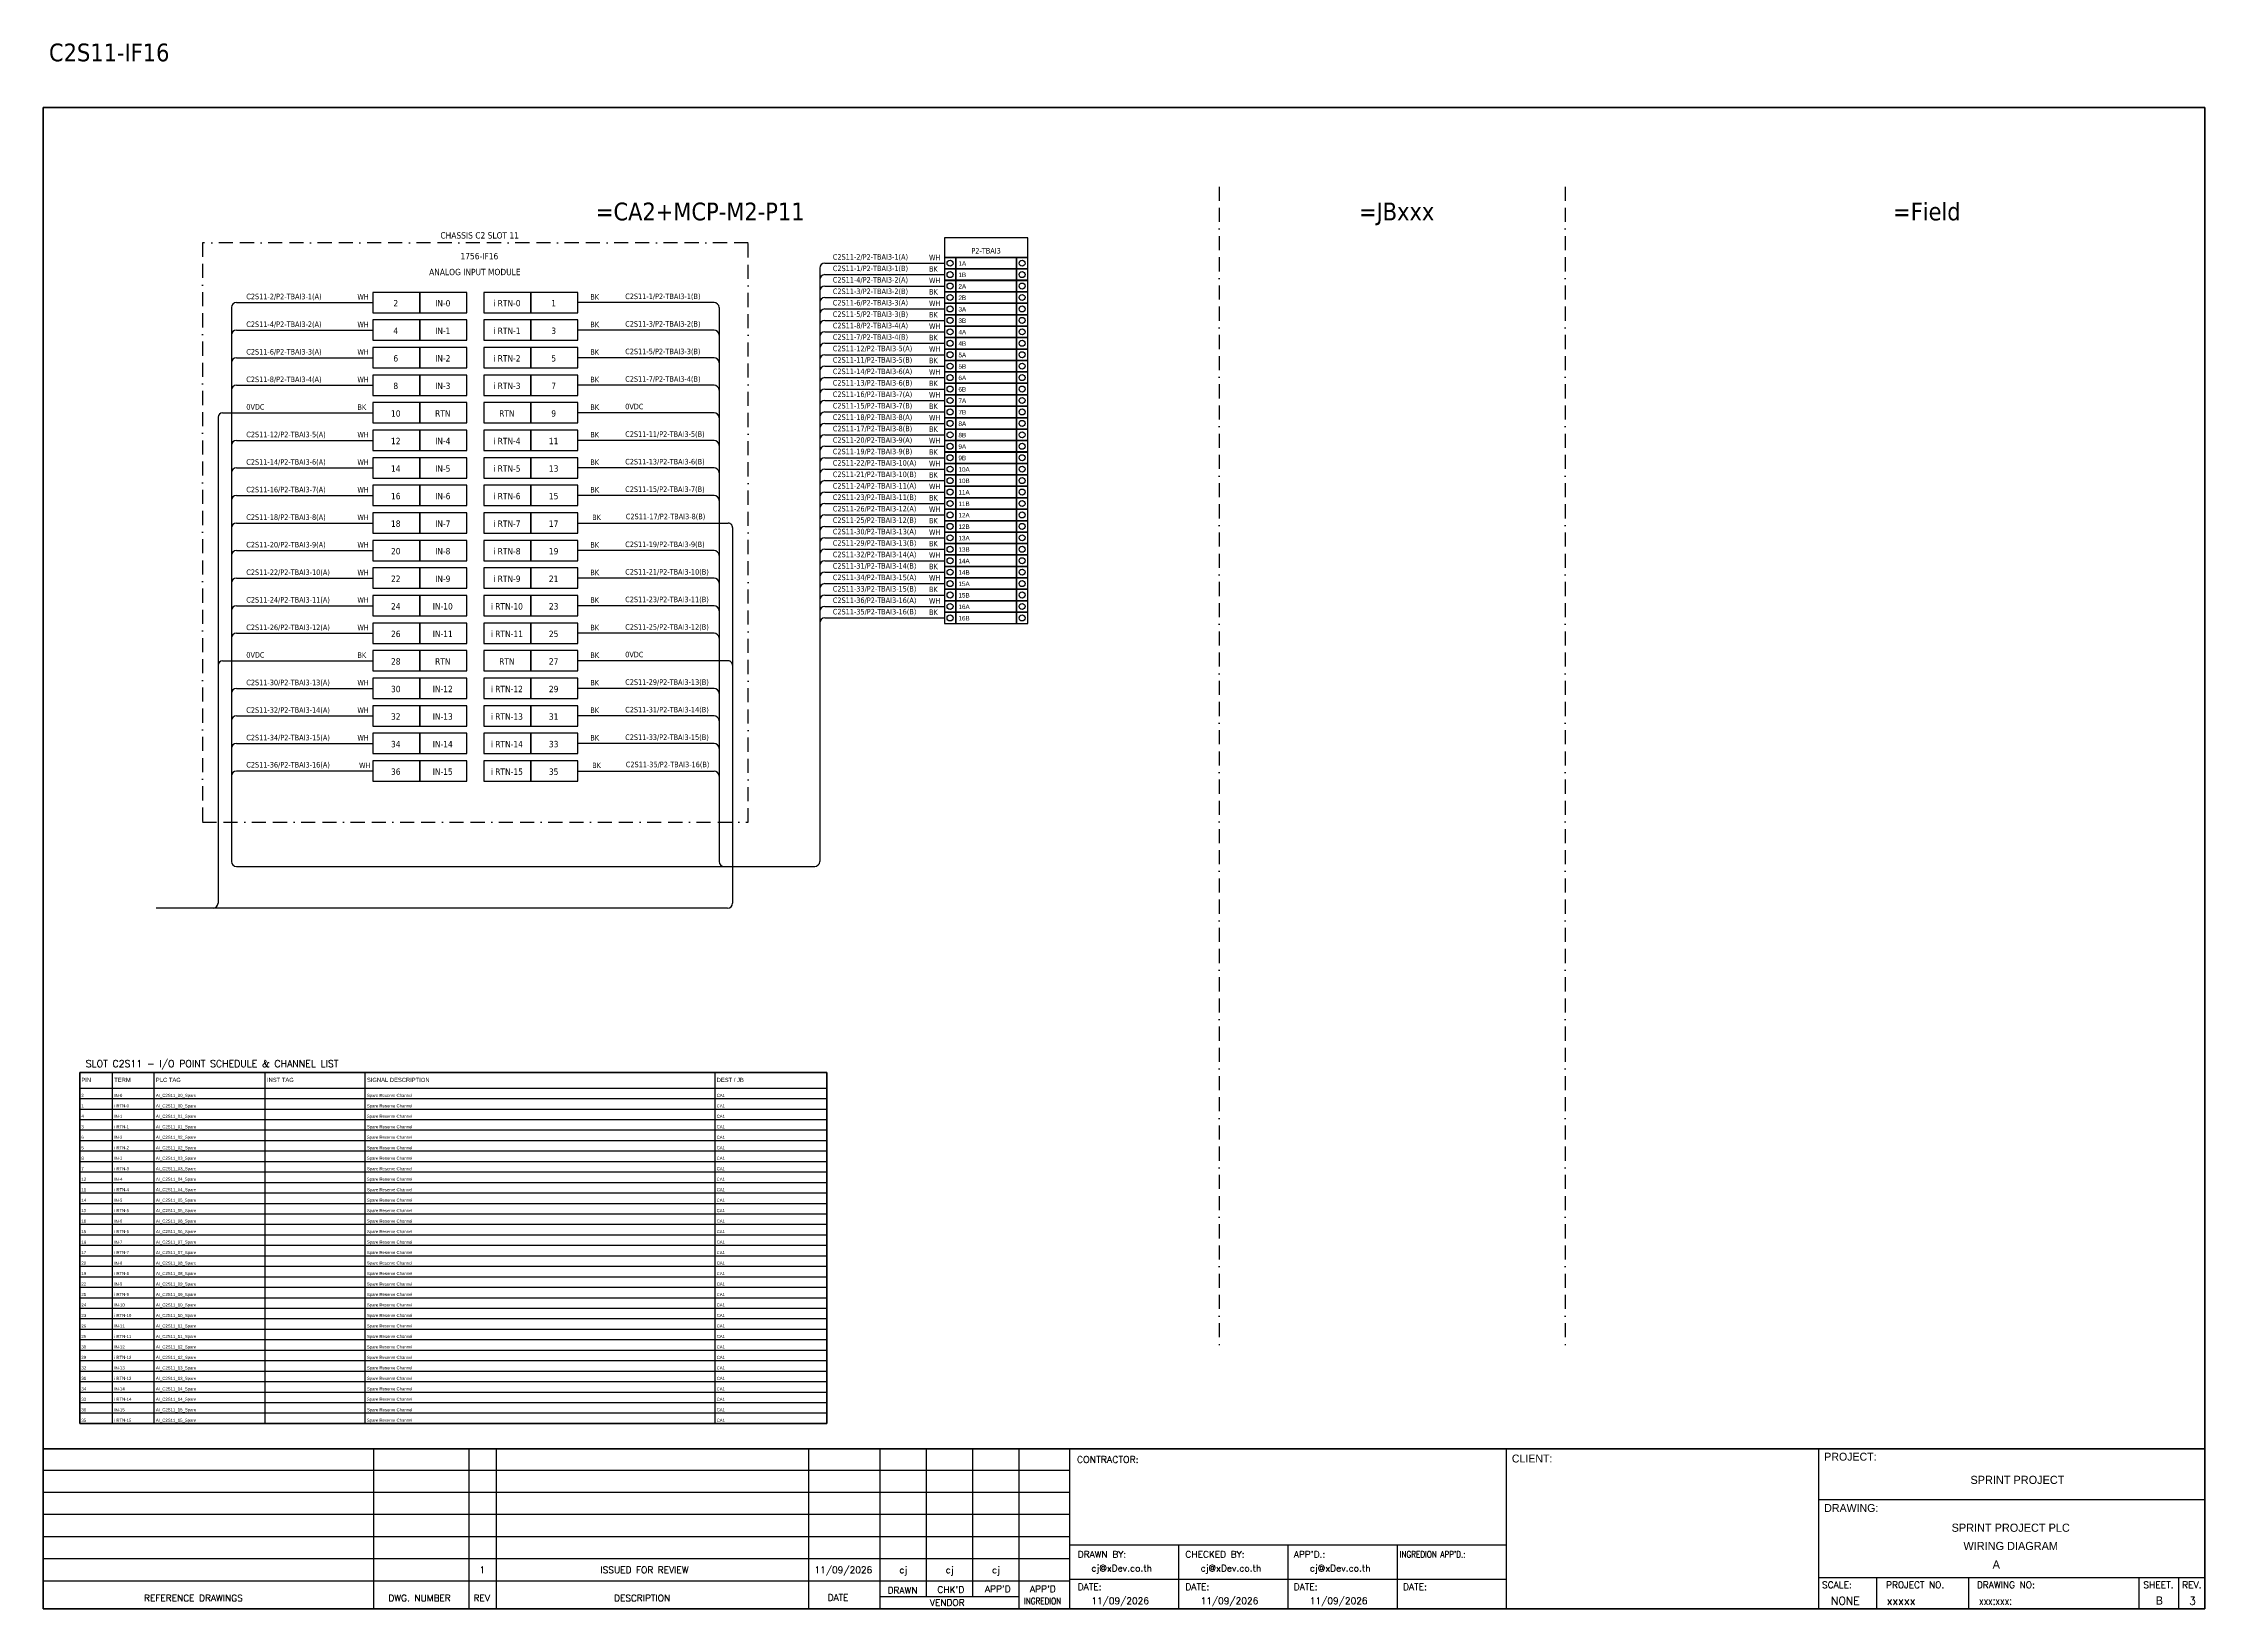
# Model space of a CAD drawing. Header units: millimetres. Extents: x 0 to 54213, y 0 to 2820.
# Drawn here: x 46126 to 50020, y 0 to 2820 of the extents above; entities that cross this region are included whole.
import ezdxf
from ezdxf.enums import TextEntityAlignment as Align

# ---------------------------------------------------------------- set-up
doc = ezdxf.new("R2010")
doc.units = ezdxf.units.MM
doc.linetypes.add('BORDERX2', pattern=[88.9, 25.4, -12.7, 25.4, -12.7, 0, -12.7])
for name, color, linetype in [('GT_1', 9, 'Continuous'), ('HELPPOINT', 7, 'Continuous'), ('MEMBER', 7, 'Continuous'), ('x01001-FrameArea', 2, 'BORDERX2')]:
    doc.layers.add(name, color=color, linetype=linetype)
doc.layers.add('IE-EQUIP', color=253, linetype='Continuous', lineweight=25)
doc.layers.add('IE-WIRE', color=7, linetype='Continuous', lineweight=25)
doc.styles.add('HTX11', font='O8111901')
doc.styles.add('ROMANS', font='romans.shx', dxfattribs={"width": 0.85, "height": 25})
doc.styles.get("Standard").update_dxf_attribs({"font": 'arial.ttf'})
doc.styles.add('Tahoma', font='')
doc.styles.get('Tahoma').set_extended_font_data('Tahoma')

# ---------------------------------------------------------------- blocks, each defined once
blk = doc.blocks.new('xTermSingleLayer10')
at = {"color": 7, "ltscale": 25.4}
for points in [[(0, -537), (537, -537), (537, 0), (0, 0)], [(537, -537), (3378, -537), (3378, 0), (537, 0)], [(3378, -537), (3915, -537), (3915, 0), (3378, 0)]]:
    blk.add_lwpolyline(points, close=True, dxfattribs=at)
for centre in [(268, -268), (3647, -268)]:
    blk.add_circle(centre, 141, dxfattribs=at)
blk.add_attdef('TERMINAL_B', (661, -387), '', height=212)

msp = doc.modelspace()

# ---------------------------------------------------------------- linework, layer by layer
at = {"ltscale": 25.4}
for p, q in [((47534, 2403.1), (47749.4, 2403.1)), ((47334.5, 2352.7), (47089.2, 2352.7)), ((47534, 2361.9), (47749.4, 2361.9)), ((47334.5, 2303.1), (47089.2, 2303.1)), ((47534, 2320.6), (47749.4, 2320.6)), ((47534, 2279.4), (47749.4, 2279.4)), ((47334.5, 2253.5), (47089.2, 2253.5)), ((47534, 2238.2), (47749.4, 2238.2)), ((47334.5, 2203.8), (47089.2, 2203.8)), ((47534, 2197), (47749.4, 2197)), ((46449.2, 2154.2), (46719.7, 2154.2)), ((47334.5, 2154.2), (47089.2, 2154.2)), ((47534, 2155.7), (47749.4, 2155.7)), ((47334.5, 2104.6), (47089.2, 2104.6)), ((47534, 2114.5), (47749.4, 2114.5)), ((47534, 2073.3), (47749.4, 2073.3)), ((47334.5, 2055), (47089.2, 2055)), ((47534, 2032.1), (47749.4, 2032.1)), ((47334.5, 2005.3), (47089.2, 2005.3)), ((47534, 1990.8), (47749.4, 1990.8)), ((47089.2, 1955.7), (47359.7, 1955.7)), ((47534, 1949.6), (47749.4, 1949.6)), ((47534, 1908.4), (47749.4, 1908.4)), ((47334.5, 1906.1), (47089.2, 1906.1)), ((47334.5, 1856.4), (47089.2, 1856.4)), ((47534, 1867.2), (47749.4, 1867.2)), ((47334.5, 1806.8), (47089.2, 1806.8)), ((47534, 1825.9), (47749.4, 1825.9)), ((47334.5, 1757.2), (47089.2, 1757.2)), ((47534, 1784.7), (47749.4, 1784.7)), ((46449.2, 1707.5), (46719.7, 1707.5)), ((47359.7, 1707.5), (47089.2, 1707.5)), ((47334.5, 1657.9), (47089.2, 1657.9)), ((47334.5, 1608.3), (47089.2, 1608.3)), ((47334.5, 1558.6), (47089.2, 1558.6)), ((47089.2, 1509), (47334.5, 1509))]:
    msp.add_line(p, q, dxfattribs=at)
at = {"color": 7}
for p, q in [((46192, 937.9), (47537.8, 937.9)), ((46251.3, 333.8), (46251.3, 965.9)), ((46326.3, 333.8), (46326.3, 965.9)), ((46526.3, 333.8), (46526.3, 965.9)), ((46706.3, 333.8), (46706.3, 965.9)), ((47336.3, 333.8), (47336.3, 965.9))]:
    msp.add_line(p, q, dxfattribs=at)
at = {"color": 8}
for p, q in [((46192, 919), (47537.8, 919)), ((46192, 900.1), (47537.8, 900.1)), ((46192, 881.3), (47537.8, 881.3)), ((46192, 862.4), (47537.8, 862.4)), ((46192, 843.5), (47537.8, 843.5)), ((46192, 824.6), (47537.8, 824.6)), ((46192, 805.8), (47537.8, 805.8)), ((46192, 786.9), (47537.8, 786.9)), ((46192, 768), (47537.8, 768)), ((46192, 749.1), (47537.8, 749.1)), ((46192, 730.2), (47537.8, 730.2)), ((46192, 711.4), (47537.8, 711.4)), ((46192, 692.5), (47537.8, 692.5)), ((46192, 673.6), (47537.8, 673.6)), ((46192, 654.7), (47537.8, 654.7)), ((46192, 635.9), (47537.8, 635.9)), ((46192, 617), (47537.8, 617)), ((46192, 598.1), (47537.8, 598.1)), ((46192, 579.2), (47537.8, 579.2)), ((46192, 560.3), (47537.8, 560.3)), ((46192, 541.5), (47537.8, 541.5)), ((46192, 522.6), (47537.8, 522.6)), ((46192, 503.7), (47537.8, 503.7)), ((46192, 484.8), (47537.8, 484.8)), ((46192, 465.9), (47537.8, 465.9)), ((46192, 447.1), (47537.8, 447.1)), ((46192, 428.2), (47537.8, 428.2)), ((46192, 409.3), (47537.8, 409.3)), ((46192, 390.4), (47537.8, 390.4)), ((46192, 371.6), (47537.8, 371.6)), ((46192, 352.7), (47537.8, 352.7))]:
    msp.add_line(p, q, dxfattribs=at)
at = {"color": 4}
for p, q in [((49428.6, 56.1), (49428.6, 0)), ((49593.9, 56.1), (49593.9, 0))]:
    msp.add_line(p, q, dxfattribs=at)
at = {"color": 4, "ltscale": 0.5}
for p, q in [((49901, 56.1), (49901, 0)), ((49901, 56.1), (49901, 0)), ((49972.2, 56.1), (49972.2, 0)), ((49972.2, 56.1), (49972.2, 0))]:
    msp.add_line(p, q, dxfattribs=at)
at = {"color": 4, "ltscale": 25.4}
msp.add_lwpolyline([(47749.4, 2434), (47899.7, 2434), (47899.7, 2469.2), (47749.4, 2469.2)], close=True, dxfattribs=at)
msp.add_lwpolyline([(46192, 965.9), (47537.8, 965.9), (47537.8, 333.8), (46192, 333.8)], close=True)
at = {"color": 7}
msp.add_lwpolyline([(46192, 333.8), (47537.8, 333.8), (47537.8, 965.9), (46192, 965.9), (46192, 333.8)], dxfattribs=at)
at = {"ltscale": 25.4}
for centre, radius, start, end in [((47534, 2393.9), 9.14, 90, 180), ((47334.5, 2343.6), 9.17, 0, 90), ((47534, 2352.7), 9.14, 90, 180), ((47334.5, 2293.9), 9.17, 0, 90), ((47534, 2311.5), 9.14, 90, 180), ((47534, 2270.3), 9.14, 90, 180), ((47334.5, 2244.3), 9.17, 0, 90), ((47534, 2229), 9.14, 90, 180), ((47334.5, 2194.7), 9.17, 0, 90), ((47534, 2187.8), 9.14, 90, 180), ((47334.5, 2145), 9.17, 0, 90), ((47534, 2146.6), 9.14, 90, 180), ((47334.5, 2095.4), 9.17, 0, 90), ((47534, 2105.4), 9.14, 90, 180), ((47534, 2064.2), 9.14, 90, 180), ((47334.5, 2045.8), 9.17, 0, 90), ((47534, 2022.9), 9.14, 90, 180), ((47334.5, 1996.1), 9.17, 0, 90), ((47534, 1981.7), 9.14, 90, 180), ((47534, 1940.5), 9.14, 90, 180), ((47534, 1899.3), 9.14, 90, 180), ((47334.5, 1896.9), 9.17, 0, 90), ((47334.5, 1847.2), 9.17, 0, 90), ((47534, 1858), 9.14, 90, 180), ((47334.5, 1797.6), 9.17, 0, 90), ((47534, 1816.8), 9.14, 90, 180), ((47334.5, 1748), 9.17, 0, 90), ((47534, 1775.6), 9.14, 90, 180), ((47334.5, 1648.7), 9.17, 0, 90), ((47334.5, 1599.1), 9.17, 0, 90), ((47334.5, 1549.4), 9.17, 0, 90), ((47334.5, 1499.8), 9.17, 0, 90)]:
    msp.add_arc(centre, radius, start, end, dxfattribs=at)
at = {"layer": 'GT_1', "color": 4}
for p, q in [((46721.7, 0), (46721.7, 288.2)), ((46893.6, 0), (46893.6, 288.2)), ((46942.8, 0), (46942.8, 288.2)), ((47505.4, 0), (47505.4, 288.2)), ((47633.7, 0), (47633.7, 288.2)), ((47717.3, 21.8), (47717.3, 288.2)), ((47800.8, 21.8), (47800.8, 288.2)), ((47884.1, 0), (47884.1, 288.2)), ((47975.1, 0), (47975.1, 288.2)), ((48762.1, 0), (48762.1, 288.2)), ((49324.4, 0), (49324.4, 288.2)), ((49324.4, 0), (49324.4, 288.2)), ((49324.4, 0), (49324.4, 288.2)), ((47975.1, 249.3), (46126.3, 249.3)), ((47975.1, 209.5), (46126.3, 209.5)), ((47975.1, 169.6), (46126.3, 169.6)), ((47975.1, 129.7), (46126.3, 129.7)), ((47975.1, 89.7), (46126.3, 89.7)), ((48762.1, 114.3), (47975.1, 114.3)), ((48171.9, 0), (48171.9, 114.3)), ((48368.6, 0), (48368.6, 114.3)), ((48565.4, 0), (48565.4, 114.3)), ((47975, 49.8), (46126.3, 49.8)), ((48762.1, 52.9), (47975.1, 52.9)), ((49324.4, 56.1), (50019.6, 56.1)), ((47884.1, 21.8), (47633.7, 21.8))]:
    msp.add_line(p, q, dxfattribs=at)
at = {"layer": 'HELPPOINT', "color": 4, "lineweight": 35}
for p, q in [((46126.3, 0), (46126.3, 2704.2)), ((46126.3, 2704.2), (50019.6, 2704.2)), ((46126.3, 0), (46126.3, 2704.2)), ((46126.3, 2704.2), (50019.6, 2704.2)), ((50019.6, 2704.2), (50019.6, 0)), ((50019.6, 2704.2), (50019.6, 0)), ((50019.6, 0), (46126.3, 0)), ((50019.6, 0), (46126.3, 0))]:
    msp.add_line(p, q, dxfattribs=at)
at = {"layer": 'HELPPOINT', "color": 4}
for p, q in [((49324.4, 196.6), (50019.6, 196.6)), ((49324.4, 196.6), (50019.6, 196.6)), ((49324.4, 56.1), (50019.6, 56.1))]:
    msp.add_line(p, q, dxfattribs=at)
at = {"layer": 'IE-EQUIP', "linetype": 'Continuous', "ltscale": 25.4}
for points in [[(46719.7, 2334.4), (46804.4, 2334.4), (46804.4, 2371.1), (46719.7, 2371.1)], [(46804.4, 2334.4), (46889, 2334.4), (46889, 2371.1), (46804.4, 2371.1)], [(46919.9, 2334.4), (47004.5, 2334.4), (47004.5, 2371.1), (46919.9, 2371.1)], [(47004.5, 2334.4), (47089.2, 2334.4), (47089.2, 2371.1), (47004.5, 2371.1)], [(46719.7, 2284.8), (46804.4, 2284.8), (46804.4, 2321.5), (46719.7, 2321.5)], [(46804.4, 2284.8), (46889, 2284.8), (46889, 2321.5), (46804.4, 2321.5)], [(46919.9, 2284.8), (47004.5, 2284.8), (47004.5, 2321.5), (46919.9, 2321.5)], [(47004.5, 2284.8), (47089.2, 2284.8), (47089.2, 2321.5), (47004.5, 2321.5)], [(46719.7, 2235.1), (46804.4, 2235.1), (46804.4, 2271.8), (46719.7, 2271.8)], [(46804.4, 2235.1), (46889, 2235.1), (46889, 2271.8), (46804.4, 2271.8)], [(46919.9, 2235.1), (47004.5, 2235.1), (47004.5, 2271.8), (46919.9, 2271.8)], [(47004.5, 2235.1), (47089.2, 2235.1), (47089.2, 2271.8), (47004.5, 2271.8)], [(46719.7, 2185.5), (46804.4, 2185.5), (46804.4, 2222.2), (46719.7, 2222.2)], [(46804.4, 2185.5), (46889, 2185.5), (46889, 2222.2), (46804.4, 2222.2)], [(46919.9, 2185.5), (47004.5, 2185.5), (47004.5, 2222.2), (46919.9, 2222.2)], [(47004.5, 2185.5), (47089.2, 2185.5), (47089.2, 2222.2), (47004.5, 2222.2)], [(46719.7, 2135.9), (46804.4, 2135.9), (46804.4, 2172.6), (46719.7, 2172.6)], [(46804.4, 2135.9), (46889, 2135.9), (46889, 2172.6), (46804.4, 2172.6)], [(46919.9, 2135.9), (47004.5, 2135.9), (47004.5, 2172.6), (46919.9, 2172.6)], [(47004.5, 2135.9), (47089.2, 2135.9), (47089.2, 2172.6), (47004.5, 2172.6)], [(46719.7, 2086.2), (46804.4, 2086.2), (46804.4, 2122.9), (46719.7, 2122.9)], [(46804.4, 2086.2), (46889, 2086.2), (46889, 2122.9), (46804.4, 2122.9)], [(46919.9, 2086.2), (47004.5, 2086.2), (47004.5, 2122.9), (46919.9, 2122.9)], [(47004.5, 2086.2), (47089.2, 2086.2), (47089.2, 2122.9), (47004.5, 2122.9)], [(46719.7, 2036.6), (46804.4, 2036.6), (46804.4, 2073.3), (46719.7, 2073.3)], [(46804.4, 2036.6), (46889, 2036.6), (46889, 2073.3), (46804.4, 2073.3)], [(46919.9, 2036.6), (47004.5, 2036.6), (47004.5, 2073.3), (46919.9, 2073.3)], [(47004.5, 2036.6), (47089.2, 2036.6), (47089.2, 2073.3), (47004.5, 2073.3)], [(46719.7, 1987), (46804.4, 1987), (46804.4, 2023.7), (46719.7, 2023.7)], [(46804.4, 1987), (46889, 1987), (46889, 2023.7), (46804.4, 2023.7)], [(46919.9, 1987), (47004.5, 1987), (47004.5, 2023.7), (46919.9, 2023.7)], [(47004.5, 1987), (47089.2, 1987), (47089.2, 2023.7), (47004.5, 2023.7)], [(46719.7, 1937.3), (46804.4, 1937.3), (46804.4, 1974), (46719.7, 1974)], [(46804.4, 1937.3), (46889, 1937.3), (46889, 1974), (46804.4, 1974)], [(46919.9, 1937.3), (47004.5, 1937.3), (47004.5, 1974), (46919.9, 1974)], [(47004.5, 1937.3), (47089.2, 1937.3), (47089.2, 1974), (47004.5, 1974)], [(46719.7, 1887.7), (46804.4, 1887.7), (46804.4, 1924.4), (46719.7, 1924.4)], [(46804.4, 1887.7), (46889, 1887.7), (46889, 1924.4), (46804.4, 1924.4)], [(46919.9, 1887.7), (47004.5, 1887.7), (47004.5, 1924.4), (46919.9, 1924.4)], [(47004.5, 1887.7), (47089.2, 1887.7), (47089.2, 1924.4), (47004.5, 1924.4)], [(46719.7, 1838.1), (46804.4, 1838.1), (46804.4, 1874.8), (46719.7, 1874.8)], [(46804.4, 1838.1), (46889, 1838.1), (46889, 1874.8), (46804.4, 1874.8)], [(46919.9, 1838.1), (47004.5, 1838.1), (47004.5, 1874.8), (46919.9, 1874.8)], [(47004.5, 1838.1), (47089.2, 1838.1), (47089.2, 1874.8), (47004.5, 1874.8)], [(46719.7, 1788.4), (46804.4, 1788.4), (46804.4, 1825.1), (46719.7, 1825.1)], [(46804.4, 1788.4), (46889, 1788.4), (46889, 1825.1), (46804.4, 1825.1)], [(46919.9, 1788.4), (47004.5, 1788.4), (47004.5, 1825.1), (46919.9, 1825.1)], [(47004.5, 1788.4), (47089.2, 1788.4), (47089.2, 1825.1), (47004.5, 1825.1)], [(46719.7, 1738.8), (46804.4, 1738.8), (46804.4, 1775.5), (46719.7, 1775.5)], [(46804.4, 1738.8), (46889, 1738.8), (46889, 1775.5), (46804.4, 1775.5)], [(46919.9, 1738.8), (47004.5, 1738.8), (47004.5, 1775.5), (46919.9, 1775.5)], [(47004.5, 1738.8), (47089.2, 1738.8), (47089.2, 1775.5), (47004.5, 1775.5)], [(46719.7, 1689.2), (46804.4, 1689.2), (46804.4, 1725.9), (46719.7, 1725.9)], [(46804.4, 1689.2), (46889, 1689.2), (46889, 1725.9), (46804.4, 1725.9)], [(46919.9, 1689.2), (47004.5, 1689.2), (47004.5, 1725.9), (46919.9, 1725.9)], [(47004.5, 1689.2), (47089.2, 1689.2), (47089.2, 1725.9), (47004.5, 1725.9)], [(46719.7, 1639.5), (46804.4, 1639.5), (46804.4, 1676.2), (46719.7, 1676.2)], [(46804.4, 1639.5), (46889, 1639.5), (46889, 1676.2), (46804.4, 1676.2)], [(46919.9, 1639.5), (47004.5, 1639.5), (47004.5, 1676.2), (46919.9, 1676.2)], [(47004.5, 1639.5), (47089.2, 1639.5), (47089.2, 1676.2), (47004.5, 1676.2)], [(46719.7, 1589.9), (46804.4, 1589.9), (46804.4, 1626.6), (46719.7, 1626.6)], [(46804.4, 1589.9), (46889, 1589.9), (46889, 1626.6), (46804.4, 1626.6)], [(46919.9, 1589.9), (47004.5, 1589.9), (47004.5, 1626.6), (46919.9, 1626.6)], [(47004.5, 1589.9), (47089.2, 1589.9), (47089.2, 1626.6), (47004.5, 1626.6)], [(46719.7, 1540.3), (46804.4, 1540.3), (46804.4, 1577), (46719.7, 1577)], [(46804.4, 1540.3), (46889, 1540.3), (46889, 1577), (46804.4, 1577)], [(46919.9, 1540.3), (47004.5, 1540.3), (47004.5, 1577), (46919.9, 1577)], [(47004.5, 1540.3), (47089.2, 1540.3), (47089.2, 1577), (47004.5, 1577)], [(46719.7, 1490.6), (46804.4, 1490.6), (46804.4, 1527.3), (46719.7, 1527.3)], [(46804.4, 1490.6), (46889, 1490.6), (46889, 1527.3), (46804.4, 1527.3)], [(46919.9, 1490.6), (47004.5, 1490.6), (47004.5, 1527.3), (46919.9, 1527.3)], [(47004.5, 1490.6), (47089.2, 1490.6), (47089.2, 1527.3), (47004.5, 1527.3)]]:
    msp.add_lwpolyline(points, close=True, dxfattribs=at)
at = {"layer": 'IE-WIRE', "color": 4, "ltscale": 25.4}
for p, q in [((47524.9, 2414.6), (47524.9, 1346.2)), ((47534, 2423.7), (47749.4, 2423.7)), ((47534, 2382.5), (47749.4, 2382.5)), ((46465.3, 2343.6), (46465.3, 1346.2)), ((46474.5, 2352.7), (46719.7, 2352.7)), ((47343.6, 2343.6), (47343.6, 1346.2)), ((47534, 2341.2), (47749.4, 2341.2)), ((46474.5, 2303.1), (46719.7, 2303.1)), ((47534, 2300), (47749.4, 2300)), ((47534, 2258.8), (47749.4, 2258.8)), ((46474.5, 2253.5), (46719.7, 2253.5)), ((46474.5, 2203.8), (46719.7, 2203.8)), ((47534, 2217.6), (47749.4, 2217.6)), ((47534, 2176.3), (47749.4, 2176.3)), ((46474.5, 2104.6), (46719.7, 2104.6)), ((47534, 2135.1), (47749.4, 2135.1)), ((47534, 2093.9), (47749.4, 2093.9)), ((46474.5, 2055), (46719.7, 2055)), ((47534, 2052.7), (47749.4, 2052.7)), ((46474.5, 2005.3), (46719.7, 2005.3)), ((47534, 2011.5), (47749.4, 2011.5)), ((46474.5, 1955.7), (46719.7, 1955.7)), ((47534, 1970.2), (47749.4, 1970.2)), ((47534, 1929), (47749.4, 1929)), ((46474.5, 1906.1), (46719.7, 1906.1)), ((47534, 1887.8), (47749.4, 1887.8)), ((46474.5, 1856.4), (46719.7, 1856.4)), ((47534, 1846.6), (47749.4, 1846.6)), ((46474.5, 1806.8), (46719.7, 1806.8)), ((47534, 1805.3), (47749.4, 1805.3)), ((46474.5, 1757.2), (46719.7, 1757.2)), ((46474.5, 1657.9), (46719.7, 1657.9)), ((46474.5, 1608.3), (46719.7, 1608.3)), ((46474.5, 1558.6), (46719.7, 1558.6)), ((46719.7, 1509), (46474.5, 1509))]:
    msp.add_line(p, q, dxfattribs=at)
at = {"layer": 'IE-WIRE', "color": 7, "ltscale": 25.4}
for p, q in [((46441.2, 2146.2), (46441.2, 1270.9)), ((47367.7, 1947.7), (47367.7, 1270.9)), ((47358.8, 1262), (46329.7, 1262))]:
    msp.add_line(p, q, dxfattribs=at)
at = {"layer": 'IE-WIRE', "color": 4}
msp.add_line((46474.4, 1337), (47515.8, 1337), dxfattribs=at)
at = {"layer": 'IE-WIRE', "color": 4, "ltscale": 25.4}
for centre, radius in [((47534, 2414.6), 9.14), ((47534, 2373.3), 9.14), ((46474.5, 2343.6), 9.17), ((47534, 2332.1), 9.14), ((46474.5, 2293.9), 9.17), ((47534, 2290.9), 9.14), ((47534, 2249.7), 9.14), ((46474.5, 2244.3), 9.17), ((46474.5, 2194.7), 9.17), ((47534, 2208.4), 9.14), ((47534, 2167.2), 9.14), ((46474.5, 2095.4), 9.17), ((47534, 2126), 9.14), ((47534, 2084.8), 9.14), ((46474.5, 2045.8), 9.17), ((47534, 2043.5), 9.14), ((46474.5, 1996.1), 9.17), ((47534, 2002.3), 9.14), ((46474.5, 1946.5), 9.17), ((47534, 1961.1), 9.14), ((47534, 1919.9), 9.14), ((46474.5, 1896.9), 9.17), ((47534, 1878.6), 9.14), ((46474.5, 1847.2), 9.17), ((47534, 1837.4), 9.14), ((46474.5, 1797.6), 9.17), ((47534, 1796.2), 9.14), ((46474.5, 1748), 9.17), ((46474.5, 1648.7), 9.17), ((46474.5, 1599.1), 9.17), ((46474.5, 1549.4), 9.17), ((46474.5, 1499.8), 9.17)]:
    msp.add_arc(centre, radius, 90, 180, dxfattribs=at)
at = {"layer": 'IE-WIRE', "ltscale": 25.4}
for centre in [(46449.2, 2146.2), (46449.2, 1699.5)]:
    msp.add_arc(centre, 8, 90, 180, dxfattribs=at)
at = {"layer": 'IE-WIRE', "color": 4}
for centre, start, end in [((46474.4, 1346.2), 180, 270), ((47352.8, 1346.2), 180, 270), ((47515.8, 1346.2), 270, 0)]:
    msp.add_arc(centre, 9.14, start, end, dxfattribs=at)
at = {"layer": 'IE-WIRE', "color": 7, "ltscale": 25.4}
for centre in [(46432.2, 1270.9), (47358.8, 1270.9), (47358.8, 1270.9)]:
    msp.add_arc(centre, 8.96, 270, 0, dxfattribs=at)
at = {"layer": 'MEMBER', "color": 4, "lineweight": 35}
msp.add_line((46126.3, 288.2), (50019.6, 288.2), dxfattribs=at)
msp.add_line((46126.3, 288.2), (50019.6, 288.2), dxfattribs=at)
at = {"layer": 'MEMBER', "color": 4}
for p, q in [((49324.4, 196.6), (50019.6, 196.6)), ((49324.4, 196.6), (50019.6, 196.6)), ((49324.4, 56.1), (50019.6, 56.1)), ((49324.4, 56.1), (50019.6, 56.1))]:
    msp.add_line(p, q, dxfattribs=at)
at = {"layer": 'x01001-FrameArea'}
for p, q in [((48244.5, 2561.5), (48244.5, 475)), ((48867.6, 2561.5), (48867.6, 475))]:
    msp.add_line(p, q, dxfattribs=at)
msp.add_lwpolyline([(46413, 1416.6), (47396, 1416.6), (47396, 2460.5), (46413, 2460.5)], close=True, dxfattribs=at)
at = {"layer": 'x01001-FrameArea', "ltscale": 25.4}
for centre in [(47359.7, 1947.7), (47359.7, 1699.5)]:
    msp.add_arc(centre, 8, 360, 90, dxfattribs=at)

# ---------------------------------------------------------------- block references
at = {"xscale": 0.0384, "yscale": 0.0384, "zscale": 0.0384}
for p, values in [((47749.4, 2434), {'TERMINAL_B': '1A'}), ((47749.4, 2413.4), {'TERMINAL_B': '1B'}), ((47749.4, 2392.8), {'TERMINAL_B': '2A'}), ((47749.4, 2372.2), {'TERMINAL_B': '2B'}), ((47749.4, 2351.5), {'TERMINAL_B': '3A'}), ((47749.4, 2330.9), {'TERMINAL_B': '3B'}), ((47749.4, 2310.3), {'TERMINAL_B': '4A'}), ((47749.4, 2289.7), {'TERMINAL_B': '4B'}), ((47749.4, 2269.1), {'TERMINAL_B': '5A'}), ((47749.4, 2248.5), {'TERMINAL_B': '5B'}), ((47749.4, 2227.9), {'TERMINAL_B': '6A'}), ((47749.4, 2207.3), {'TERMINAL_B': '6B'}), ((47749.4, 2186.7), {'TERMINAL_B': '7A'}), ((47749.4, 2166), {'TERMINAL_B': '7B'}), ((47749.4, 2145.4), {'TERMINAL_B': '8A'}), ((47749.4, 2124.8), {'TERMINAL_B': '8B'}), ((47749.4, 2104.2), {'TERMINAL_B': '9A'}), ((47749.4, 2083.6), {'TERMINAL_B': '9B'}), ((47749.4, 2063), {'TERMINAL_B': '10A'}), ((47749.4, 2042.4), {'TERMINAL_B': '10B'}), ((47749.4, 2021.8), {'TERMINAL_B': '11A'}), ((47749.4, 2001.1), {'TERMINAL_B': '11B'}), ((47749.4, 1980.5), {'TERMINAL_B': '12A'}), ((47749.4, 1959.9), {'TERMINAL_B': '12B'}), ((47749.4, 1939.3), {'TERMINAL_B': '13A'}), ((47749.4, 1918.7), {'TERMINAL_B': '13B'}), ((47749.4, 1898.1), {'TERMINAL_B': '14A'}), ((47749.4, 1877.5), {'TERMINAL_B': '14B'}), ((47749.4, 1856.9), {'TERMINAL_B': '15A'}), ((47749.4, 1836.3), {'TERMINAL_B': '15B'}), ((47749.4, 1815.6), {'TERMINAL_B': '16A'}), ((47749.4, 1795), {'TERMINAL_B': '16B'})]:
    msp.add_blockref('xTermSingleLayer10', p, dxfattribs=at).add_auto_attribs(values)

# ---------------------------------------------------------------- texts
at = {"color": 2, "style": 'Tahoma'}
msp.add_text('C2S11-IF16', height=32, dxfattribs=at).set_placement((46136.7, 2787.3))
for s, height, p in [('=CA2+MCP-M2-P11', 32, (47309.7, 2516.8)), ('=JBxxx', 32, (48564, 2516.8)), ('=Field', 32, (49519.1, 2516.8)), ('CHASSIS C2 SLOT 11', 11.441, (46912.5, 2473.8)), ('1756-IF16', 11.44, (46911.9, 2436.4)), ('ANALOG INPUT MODULE', 11.441, (46903.7, 2407.8)), ('2', 11.4, (46761.3, 2351.6)), ('IN-0', 11.44, (46845.9, 2351.6)), ('i RTN-0', 11.44, (46961.4, 2351.6)), ('1', 11.4, (47045.7, 2351.6)), ('4', 11.4, (46761.3, 2302)), ('IN-1', 11.44, (46845.9, 2302)), ('i RTN-1', 11.44, (46961.4, 2302)), ('3', 11.4, (47045.7, 2302)), ('6', 11.4, (46761.3, 2252.3)), ('IN-2', 11.44, (46845.9, 2252.3)), ('i RTN-2', 11.44, (46961.4, 2252.3)), ('5', 11.4, (47045.7, 2252.3)), ('8', 11.4, (46761.3, 2202.7)), ('IN-3', 11.44, (46845.9, 2202.7)), ('i RTN-3', 11.44, (46961.4, 2202.7)), ('7', 11.4, (47045.7, 2202.7)), ('10', 11.44, (46761.3, 2153.1)), ('RTN', 11.44, (46845.9, 2153.1)), ('RTN', 11.44, (46961.4, 2153.1)), ('9', 11.4, (47045.7, 2153.1)), ('12', 11.44, (46761.3, 2103.4)), ('IN-4', 11.44, (46845.9, 2103.4)), ('i RTN-4', 11.44, (46961.4, 2103.4)), ('11', 11.44, (47045.7, 2103.4)), ('14', 11.44, (46761.3, 2053.8)), ('IN-5', 11.44, (46845.9, 2053.8)), ('i RTN-5', 11.44, (46961.4, 2053.8)), ('13', 11.44, (47045.7, 2053.8)), ('16', 11.44, (46761.3, 2004.2)), ('IN-6', 11.44, (46845.9, 2004.2)), ('i RTN-6', 11.44, (46961.4, 2004.2)), ('15', 11.44, (47045.7, 2004.2)), ('18', 11.44, (46761.3, 1954.5)), ('IN-7', 11.44, (46845.9, 1954.5)), ('i RTN-7', 11.44, (46961.4, 1954.5)), ('17', 11.44, (47045.7, 1954.5)), ('20', 11.44, (46761.3, 1904.9)), ('IN-8', 11.44, (46845.9, 1904.9)), ('i RTN-8', 11.44, (46961.4, 1904.9)), ('19', 11.44, (47045.7, 1904.9)), ('22', 11.44, (46761.3, 1855.3)), ('IN-9', 11.44, (46845.9, 1855.3)), ('i RTN-9', 11.44, (46961.4, 1855.3)), ('21', 11.44, (47045.7, 1855.3)), ('24', 11.44, (46761.3, 1805.6)), ('IN-10', 11.44, (46845.9, 1805.6)), ('i RTN-10', 11.44, (46961.4, 1805.6)), ('23', 11.44, (47045.7, 1805.6)), ('26', 11.44, (46761.3, 1756)), ('IN-11', 11.44, (46845.9, 1756)), ('i RTN-11', 11.44, (46961.4, 1756)), ('25', 11.44, (47045.7, 1756)), ('28', 11.44, (46761.3, 1706.4)), ('RTN', 11.44, (46845.9, 1706.4)), ('RTN', 11.44, (46961.4, 1706.4)), ('27', 11.44, (47045.7, 1706.4)), ('30', 11.44, (46761.3, 1656.7)), ('IN-12', 11.44, (46845.9, 1656.7)), ('i RTN-12', 11.44, (46961.4, 1656.7)), ('29', 11.44, (47045.7, 1656.7)), ('32', 11.44, (46761.3, 1607.1)), ('IN-13', 11.44, (46845.9, 1607.1)), ('i RTN-13', 11.44, (46961.4, 1607.1)), ('31', 11.44, (47045.7, 1607.1)), ('34', 11.44, (46761.3, 1557.5)), ('IN-14', 11.44, (46845.9, 1557.5)), ('i RTN-14', 11.44, (46961.4, 1557.5)), ('33', 11.44, (47045.7, 1557.5)), ('36', 11.44, (46761.3, 1507.8)), ('IN-15', 11.44, (46845.9, 1507.8)), ('i RTN-15', 11.44, (46961.4, 1507.8)), ('35', 11.44, (47045.7, 1507.8))]:
    msp.add_text(s, height=height, dxfattribs=at).set_placement(p, align=Align.MIDDLE_CENTER)
at = {"color": 4, "style": 'Tahoma'}
for s, height, p in [('C2S11-2/P2-TBAI3-1(A)', 9.949, (47548.5, 2430)), ('WH', 9.95, (47721.8, 2428.9)), ('C2S11-4/P2-TBAI3-2(A)', 9.949, (47548.5, 2388.8)), ('WH', 9.95, (47721.8, 2387.7)), ('C2S11-2/P2-TBAI3-1(A)', 9.949, (46492.1, 2358.7)), ('WH', 9.95, (46692.2, 2358)), ('C2S11-6/P2-TBAI3-3(A)', 9.949, (47548.5, 2347.5)), ('WH', 9.95, (47721.8, 2346.5)), ('C2S11-4/P2-TBAI3-2(A)', 9.949, (46492.1, 2308.7)), ('WH', 9.95, (46692.2, 2308.4)), ('C2S11-8/P2-TBAI3-4(A)', 9.949, (47548.5, 2306.3)), ('WH', 9.95, (47721.8, 2305.3)), ('C2S11-6/P2-TBAI3-3(A)', 9.949, (46492.1, 2259.1)), ('WH', 9.95, (46692.2, 2258.7)), ('C2S11-12/P2-TBAI3-5(A)', 9.949, (47548.5, 2265.1)), ('WH', 9.95, (47721.8, 2264.1)), ('C2S11-8/P2-TBAI3-4(A)', 9.949, (46492.1, 2209.5)), ('C2S11-14/P2-TBAI3-6(A)', 9.949, (47548.5, 2223.9)), ('WH', 9.95, (47721.8, 2222.8)), ('WH', 9.95, (46692.2, 2209.1)), ('C2S11-16/P2-TBAI3-7(A)', 9.949, (47548.5, 2182.6)), ('WH', 9.95, (47721.8, 2181.6)), ('C2S11-18/P2-TBAI3-8(A)', 9.949, (47548.5, 2141.4)), ('WH', 9.95, (47721.8, 2140.4)), ('C2S11-12/P2-TBAI3-5(A)', 9.949, (46492.1, 2110.2)), ('WH', 9.95, (46692.2, 2109.8)), ('C2S11-20/P2-TBAI3-9(A)', 9.949, (47548.5, 2100.2)), ('WH', 9.95, (47721.8, 2099.2)), ('C2S11-14/P2-TBAI3-6(A)', 9.949, (46492.1, 2060.6)), ('WH', 9.95, (46692.2, 2060.2)), ('C2S11-22/P2-TBAI3-10(A)', 9.949, (47548.5, 2059)), ('WH', 9.95, (47721.8, 2057.9)), ('C2S11-24/P2-TBAI3-11(A)', 9.949, (47548.5, 2017.7)), ('WH', 9.95, (47721.8, 2016.7)), ('C2S11-16/P2-TBAI3-7(A)', 9.949, (46492.1, 2010.9)), ('WH', 9.95, (46692.2, 2010.6)), ('C2S11-26/P2-TBAI3-12(A)', 9.949, (47548.5, 1976.5)), ('C2S11-18/P2-TBAI3-8(A)', 9.949, (46492.1, 1961.3)), ('WH', 9.95, (46692.2, 1960.9)), ('WH', 9.95, (47721.8, 1975.5)), ('C2S11-20/P2-TBAI3-9(A)', 9.949, (46492.1, 1911.7)), ('WH', 9.95, (46692.2, 1911.3)), ('C2S11-30/P2-TBAI3-13(A)', 9.949, (47548.5, 1935.3)), ('WH', 9.95, (47721.8, 1934.3)), ('C2S11-22/P2-TBAI3-10(A)', 9.949, (46492.1, 1862)), ('WH', 9.95, (46692.2, 1861.7)), ('C2S11-32/P2-TBAI3-14(A)', 9.949, (47548.5, 1894.1)), ('WH', 9.95, (47721.8, 1893)), ('C2S11-34/P2-TBAI3-15(A)', 9.949, (47548.5, 1852.8)), ('WH', 9.95, (47721.8, 1851.8)), ('C2S11-24/P2-TBAI3-11(A)', 9.949, (46492.1, 1812.4)), ('WH', 9.95, (46692.2, 1812)), ('C2S11-36/P2-TBAI3-16(A)', 9.949, (47548.5, 1811.6)), ('WH', 9.95, (47721.8, 1810.6)), ('C2S11-26/P2-TBAI3-12(A)', 9.949, (46492.1, 1762.8)), ('WH', 9.95, (46692.2, 1762.4)), ('C2S11-30/P2-TBAI3-13(A)', 9.949, (46492.1, 1663.5)), ('WH', 9.95, (46692.2, 1663.1)), ('C2S11-32/P2-TBAI3-14(A)', 9.949, (46492.1, 1613.9)), ('WH', 9.95, (46692.2, 1613.5)), ('C2S11-34/P2-TBAI3-15(A)', 9.949, (46492.1, 1564.2)), ('WH', 9.95, (46692.2, 1563.9)), ('C2S11-36/P2-TBAI3-16(A)', 9.949, (46492.1, 1515.3)), ('WH', 9.95, (46695.2, 1514.2))]:
    msp.add_text(s, height=height, dxfattribs=at).set_placement(p)
at = {"style": 'Tahoma'}
for s, height, p in [('C2S11-1/P2-TBAI3-1(B)', 9.949, (47548.5, 2409.4)), ('BK', 9.95, (47721.8, 2408.3)), ('C2S11-3/P2-TBAI3-2(B)', 9.949, (47548.5, 2368.1)), ('BK', 9.95, (47721.8, 2367.1)), ('BK', 9.95, (47111.7, 2358)), ('C2S11-1/P2-TBAI3-1(B)', 9.949, (47174.6, 2359)), ('C2S11-5/P2-TBAI3-3(B)', 9.949, (47548.5, 2326.9)), ('BK', 9.95, (47111.7, 2308.4)), ('C2S11-3/P2-TBAI3-2(B)', 9.949, (47174.6, 2309.4)), ('BK', 9.95, (47721.8, 2325.9)), ('BK', 9.95, (47111.7, 2258.7)), ('C2S11-5/P2-TBAI3-3(B)', 9.949, (47174.6, 2259.8)), ('C2S11-7/P2-TBAI3-4(B)', 9.949, (47548.5, 2285.7)), ('BK', 9.95, (47721.8, 2284.7)), ('C2S11-7/P2-TBAI3-4(B)', 9.949, (47174.6, 2210.1)), ('C2S11-11/P2-TBAI3-5(B)', 9.949, (47548.5, 2244.5)), ('BK', 9.95, (47721.8, 2243.4)), ('BK', 9.95, (47111.7, 2209.1)), ('C2S11-13/P2-TBAI3-6(B)', 9.949, (47548.5, 2203.2)), ('BK', 9.95, (47721.8, 2202.2)), ('0VDC', 9.95, (46492.1, 2159.8)), ('BK', 9.95, (46692.2, 2159.5)), ('BK', 9.95, (47111.7, 2159.5)), ('0VDC', 9.95, (47174.6, 2160.5)), ('C2S11-15/P2-TBAI3-7(B)', 9.949, (47548.5, 2162)), ('BK', 9.95, (47721.8, 2161)), ('BK', 9.95, (47111.7, 2109.8)), ('C2S11-11/P2-TBAI3-5(B)', 9.949, (47174.6, 2110.9)), ('C2S11-17/P2-TBAI3-8(B)', 9.949, (47548.5, 2120.8)), ('BK', 9.95, (47721.8, 2119.8)), ('BK', 9.95, (47111.7, 2060.2)), ('C2S11-13/P2-TBAI3-6(B)', 9.949, (47174.6, 2061.2)), ('C2S11-19/P2-TBAI3-9(B)', 9.949, (47548.5, 2079.6)), ('BK', 9.95, (47721.8, 2078.5)), ('C2S11-21/P2-TBAI3-10(B)', 9.949, (47548.5, 2038.4)), ('BK', 9.95, (47721.8, 2037.3)), ('BK', 9.95, (47111.7, 2010.6)), ('C2S11-15/P2-TBAI3-7(B)', 9.949, (47174.6, 2011.6)), ('C2S11-23/P2-TBAI3-11(B)', 9.949, (47548.5, 1997.1)), ('BK', 9.95, (47721.8, 1996.1)), ('BK', 9.95, (47115.1, 1960.9)), ('C2S11-17/P2-TBAI3-8(B)', 9.949, (47175.7, 1962.5)), ('C2S11-25/P2-TBAI3-12(B)', 9.949, (47548.5, 1955.9)), ('BK', 9.95, (47721.8, 1954.9)), ('BK', 9.95, (47111.7, 1911.3)), ('C2S11-19/P2-TBAI3-9(B)', 9.949, (47174.6, 1912.3)), ('C2S11-29/P2-TBAI3-13(B)', 9.949, (47548.5, 1914.7)), ('BK', 9.95, (47721.8, 1913.6)), ('BK', 9.95, (47111.7, 1861.7)), ('C2S11-21/P2-TBAI3-10(B)', 9.949, (47174.6, 1862.7)), ('C2S11-31/P2-TBAI3-14(B)', 9.949, (47548.5, 1873.5)), ('BK', 9.95, (47721.8, 1872.4)), ('C2S11-33/P2-TBAI3-15(B)', 9.949, (47548.5, 1832.2)), ('BK', 9.95, (47721.8, 1831.2)), ('BK', 9.95, (47111.7, 1812)), ('C2S11-23/P2-TBAI3-11(B)', 9.949, (47174.6, 1813.1)), ('C2S11-35/P2-TBAI3-16(B)', 9.949, (47548.5, 1791)), ('BK', 9.95, (47721.8, 1790)), ('BK', 9.95, (47111.7, 1762.4)), ('C2S11-25/P2-TBAI3-12(B)', 9.949, (47174.6, 1763.4)), ('0VDC', 9.95, (46492.1, 1713.1)), ('BK', 9.95, (46692.2, 1712.8)), ('BK', 9.95, (47111.7, 1712.8)), ('0VDC', 9.95, (47174.6, 1713.8)), ('C2S11-29/P2-TBAI3-13(B)', 9.949, (47174.6, 1664.2)), ('BK', 9.95, (47111.7, 1663.1)), ('BK', 9.95, (47111.7, 1613.5)), ('C2S11-31/P2-TBAI3-14(B)', 9.949, (47174.6, 1614.5)), ('BK', 9.95, (47111.7, 1563.9)), ('C2S11-33/P2-TBAI3-15(B)', 9.949, (47174.6, 1564.9)), ('BK', 9.95, (47115.1, 1514.2)), ('C2S11-35/P2-TBAI3-16(B)', 9.949, (47175.7, 1515.8))]:
    msp.add_text(s, height=height, dxfattribs=at).set_placement(p)
at = {"color": 4, "style": 'Tahoma'}
msp.add_text('P2-TBAI3', height=9.95, dxfattribs=at).set_placement((47824.6, 2446.1), align=Align.MIDDLE_CENTER)
at = {"color": 3}
for s, p in [('PIN', (46195, 948.9)), ('TERM', (46254.3, 948.9)), ('PLC TAG', (46329.3, 948.9)), ('INST TAG', (46529.3, 948.9)), ('SIGNAL DESCRIPTION', (46709.3, 948.9)), ('DEST / JB', (47339.3, 948.9))]:
    msp.add_text(s, height=7.5, dxfattribs=at).set_placement(p)
at = {"color": 7}
for s, p in [('2', (46195, 922)), ('1', (46195, 903.1)), ('i RTN-0', (46254.3, 903.1)), ('IN-0', (46254.3, 922)), ('AI_C2S11_00_Spare', (46329.3, 922)), ('AI_C2S11_00_Spare', (46329.3, 903.1)), ('Spare Reserve Channel', (46709.3, 922)), ('Spare Reserve Channel', (46709.3, 903.1)), ('CA1', (47339.3, 922)), ('CA1', (47339.3, 903.1)), ('4', (46195, 884.3)), ('3', (46195, 865.4)), ('i RTN-1', (46254.3, 865.4)), ('IN-1', (46254.3, 884.3)), ('AI_C2S11_01_Spare', (46329.3, 884.3)), ('AI_C2S11_01_Spare', (46329.3, 865.4)), ('Spare Reserve Channel', (46709.3, 884.3)), ('Spare Reserve Channel', (46709.3, 865.4)), ('CA1', (47339.3, 884.3)), ('CA1', (47339.3, 865.4)), ('5', (46195, 827.6)), ('6', (46195, 846.5)), ('i RTN-2', (46254.3, 827.6)), ('IN-2', (46254.3, 846.5)), ('AI_C2S11_02_Spare', (46329.3, 846.5)), ('AI_C2S11_02_Spare', (46329.3, 827.6)), ('Spare Reserve Channel', (46709.3, 846.5)), ('Spare Reserve Channel', (46709.3, 827.6)), ('CA1', (47339.3, 846.5)), ('CA1', (47339.3, 827.6)), ('8', (46195, 808.8)), ('7', (46195, 789.9)), ('i RTN-3', (46254.3, 789.9)), ('IN-3', (46254.3, 808.8)), ('AI_C2S11_03_Spare', (46329.3, 808.8)), ('AI_C2S11_03_Spare', (46329.3, 789.9)), ('Spare Reserve Channel', (46709.3, 808.8)), ('Spare Reserve Channel', (46709.3, 789.9)), ('CA1', (47339.3, 808.8)), ('CA1', (47339.3, 789.9)), ('12', (46195, 771)), ('11', (46195, 752.1)), ('i RTN-4', (46254.3, 752.1)), ('IN-4', (46254.3, 771)), ('AI_C2S11_04_Spare', (46329.3, 771)), ('AI_C2S11_04_Spare', (46329.3, 752.1)), ('Spare Reserve Channel', (46709.3, 771)), ('Spare Reserve Channel', (46709.3, 752.1)), ('CA1', (47339.3, 771)), ('CA1', (47339.3, 752.1)), ('14', (46195, 733.2)), ('13', (46195, 714.4)), ('16', (46195, 695.5)), ('i RTN-5', (46254.3, 714.4)), ('IN-5', (46254.3, 733.2)), ('IN-6', (46254.3, 695.5)), ('AI_C2S11_05_Spare', (46329.3, 733.2)), ('AI_C2S11_05_Spare', (46329.3, 714.4)), ('AI_C2S11_06_Spare', (46329.3, 695.5)), ('Spare Reserve Channel', (46709.3, 733.2)), ('Spare Reserve Channel', (46709.3, 714.4)), ('Spare Reserve Channel', (46709.3, 695.5)), ('CA1', (47339.3, 733.2)), ('CA1', (47339.3, 714.4)), ('CA1', (47339.3, 695.5)), ('15', (46195, 676.6)), ('18', (46195, 657.7)), ('i RTN-6', (46254.3, 676.6)), ('IN-7', (46254.3, 657.7)), ('AI_C2S11_06_Spare', (46329.3, 676.6)), ('AI_C2S11_07_Spare', (46329.3, 657.7)), ('Spare Reserve Channel', (46709.3, 676.6)), ('Spare Reserve Channel', (46709.3, 657.7)), ('CA1', (47339.3, 676.6)), ('CA1', (47339.3, 657.7)), ('20', (46195, 620)), ('17', (46195, 638.9)), ('i RTN-7', (46254.3, 638.9)), ('IN-8', (46254.3, 620)), ('AI_C2S11_07_Spare', (46329.3, 638.9)), ('AI_C2S11_08_Spare', (46329.3, 620)), ('Spare Reserve Channel', (46709.3, 638.9)), ('Spare Reserve Channel', (46709.3, 620)), ('CA1', (47339.3, 638.9)), ('CA1', (47339.3, 620)), ('22', (46195, 582.2)), ('19', (46195, 601.1)), ('i RTN-8', (46254.3, 601.1)), ('IN-9', (46254.3, 582.2)), ('AI_C2S11_08_Spare', (46329.3, 601.1)), ('AI_C2S11_09_Spare', (46329.3, 582.2)), ('Spare Reserve Channel', (46709.3, 601.1)), ('Spare Reserve Channel', (46709.3, 582.2)), ('CA1', (47339.3, 601.1)), ('CA1', (47339.3, 582.2)), ('21', (46195, 563.3)), ('24', (46195, 544.5)), ('i RTN-9', (46254.3, 563.3)), ('IN-10', (46254.3, 544.5)), ('AI_C2S11_09_Spare', (46329.3, 563.3)), ('AI_C2S11_10_Spare', (46329.3, 544.5)), ('Spare Reserve Channel', (46709.3, 563.3)), ('Spare Reserve Channel', (46709.3, 544.5)), ('CA1', (47339.3, 563.3)), ('CA1', (47339.3, 544.5)), ('23', (46195, 525.6)), ('26', (46195, 506.7)), ('i RTN-10', (46254.3, 525.6)), ('IN-11', (46254.3, 506.7)), ('AI_C2S11_10_Spare', (46329.3, 525.6)), ('AI_C2S11_11_Spare', (46329.3, 506.7)), ('Spare Reserve Channel', (46709.3, 525.6)), ('Spare Reserve Channel', (46709.3, 506.7)), ('CA1', (47339.3, 525.6)), ('CA1', (47339.3, 506.7)), ('30', (46195, 468.9)), ('25', (46195, 487.8)), ('i RTN-11', (46254.3, 487.8)), ('IN-12', (46254.3, 468.9)), ('AI_C2S11_11_Spare', (46329.3, 487.8)), ('AI_C2S11_12_Spare', (46329.3, 468.9)), ('Spare Reserve Channel', (46709.3, 487.8)), ('Spare Reserve Channel', (46709.3, 468.9)), ('CA1', (47339.3, 487.8)), ('CA1', (47339.3, 468.9)), ('32', (46195, 431.2)), ('29', (46195, 450.1)), ('i RTN-12', (46254.3, 450.1)), ('IN-13', (46254.3, 431.2)), ('AI_C2S11_12_Spare', (46329.3, 450.1)), ('AI_C2S11_13_Spare', (46329.3, 431.2)), ('Spare Reserve Channel', (46709.3, 450.1)), ('Spare Reserve Channel', (46709.3, 431.2)), ('CA1', (47339.3, 450.1)), ('CA1', (47339.3, 431.2)), ('31', (46195, 412.3)), ('34', (46195, 393.4)), ('i RTN-13', (46254.3, 412.3)), ('IN-14', (46254.3, 393.4)), ('AI_C2S11_13_Spare', (46329.3, 412.3)), ('AI_C2S11_14_Spare', (46329.3, 393.4)), ('Spare Reserve Channel', (46709.3, 412.3)), ('Spare Reserve Channel', (46709.3, 393.4)), ('CA1', (47339.3, 412.3)), ('CA1', (47339.3, 393.4)), ('33', (46195, 374.6)), ('36', (46195, 355.7)), ('i RTN-14', (46254.3, 374.6)), ('IN-15', (46254.3, 355.7)), ('AI_C2S11_14_Spare', (46329.3, 374.6)), ('AI_C2S11_15_Spare', (46329.3, 355.7)), ('Spare Reserve Channel', (46709.3, 374.6)), ('Spare Reserve Channel', (46709.3, 355.7)), ('CA1', (47339.3, 374.6)), ('CA1', (47339.3, 355.7)), ('35', (46195, 336.8)), ('i RTN-15', (46254.3, 336.8)), ('AI_C2S11_15_Spare', (46329.3, 336.8)), ('Spare Reserve Channel', (46709.3, 336.8)), ('CA1', (47339.3, 336.8))]:
    msp.add_text(s, height=5.5, dxfattribs=at).set_placement(p)
at = {"color": 4, "ltscale": 100, "style": 'HTX11'}
for s, p in [('SPRINT PROJECT', (49682.2, 232.2)), ('SPRINT PROJECT PLC', (49670.1, 146)), ('WIRING DIAGRAM', (49670.1, 113.1))]:
    msp.add_text(s, height=14.693, dxfattribs=at).set_placement(p, align=Align.MIDDLE_CENTER)
at = {"style": 'HTX11'}
for tag, text, height, p in [('A', 'A', 14.8, (49644.1, 79.8)), ('B', 'CHASSIS C2 SLOT 11', 14.821, (49937.9, 14.9))]:
    msp.add_attdef(tag, text=text, height=height, dxfattribs=at).set_placement(p, align=Align.MIDDLE_CENTER)
at = {"layer": 'GT_1', "color": 4, "style": 'HTX11'}
for s, p in [('CLIENT:', (48771.6, 263.5)), ('PROJECT:', (49334.3, 266.8)), ('DRAWING:', (49334.3, 174.4))]:
    msp.add_text(s, height=14.25, dxfattribs=at).set_placement(p)
at = {"layer": 'MEMBER', "color": 4, "ltscale": 0.8, "style": 'ROMANS'}
for s, height, p in [('SLOT C2S11 - I/O POINT SCHEDULE & CHANNEL LIST', 12.35, (46202.9, 975.6)), ('CONTRACTOR:', 12.35, (47988.2, 262.7)), ('DRAWN BY:', 11.88, (47989.7, 92.1)), ('cj@xDev.co.th', 11.875, (48014.1, 67.2)), ('CHECKED BY:', 11.875, (48183.6, 92.1)), ('cj@xDev.co.th', 11.875, (48210.9, 67.2)), ("APP'D.:", 11.88, (48378.8, 92.1)), ('cj@xDev.co.th', 11.875, (48407.7, 67.2)), ('DRAWN', 11.88, (47647.1, 27.3)), ("CHK'D", 11.88, (47736.9, 28.5)), ("APP'D", 11.88, (47822.5, 29.7)), ("APP'D", 11.88, (47903.7, 29.7)), ('DATE:', 11.88, (47989.7, 33.6)), ('DATE:', 11.88, (48183.6, 33.6)), ('DATE:', 11.88, (48378.8, 33.6)), ('DATE:', 11.88, (48575.6, 33.6)), ('SCALE:', 11.88, (49330.3, 37.1)), ('PROJECT NO.', 11.875, (49445.5, 37.1)), ('DRAWING NO:', 11.875, (49609.2, 37.1)), ('SHEET.', 12, (49909, 37.1)), ('REV.', 12, (49978.9, 37.1)), ('REFERENCE DRAWINGS', 11.875, (46307.7, 13.4)), ('DWG. NUMBER', 11.875, (46747.9, 13.4)), ('REV', 11.88, (46901.4, 13.4)), ('DESCRIPTION', 11.875, (47154.3, 13.4)), ('DATE', 11.88, (47539.1, 14.2)), ('VENDOR', 11.88, (47723.2, 5.1)), ('11/09/2026', 11.88, (48014.1, 8.5)), ('11/09/2026', 11.88, (48210.9, 8.5)), ('11/09/2026', 11.88, (48407.7, 8.5)), ('NONE', 14.23, (49346.3, 7.3)), ('xxxxx', 14.23, (49446.7, 7.3))]:
    msp.add_text(s, height=height, dxfattribs=at).set_placement(p)
for s, height, p in [('11/09/2026', 11.88, (47567.5, 69.9)), ('1', 11.9, (46917.2, 69.9)), ('ISSUED FOR REVIEW', 11.875, (47209.3, 69.9)), ('cj', 11.88, (47675.4, 69.9)), ('cj', 11.88, (47759, 69.9)), ('cj', 11.88, (47842.5, 69.9))]:
    msp.add_text(s, height=height, dxfattribs=at).set_placement(p, align=Align.MIDDLE_CENTER)
at = {"layer": 'MEMBER', "color": 4, "ltscale": 0.8, "style": 'ROMANS', "width": 0.8}
for s, height, p in [("INGREDION APP'D.:", 11.875, (48569.6, 92.1)), ('INGREDION', 11.88, (47892.9, 8)), ('xxx:xxx:', 14.23, (49612.9, 7.3))]:
    msp.add_text(s, height=height, dxfattribs=at).set_placement(p)
at = {"layer": 'MEMBER', "color": 4, "ltscale": 0.8, "style": 'ROMANS'}
msp.add_text('3', height=14.2, dxfattribs=at).set_placement((49997.5, 7.3), align=Align.CENTER)

doc.saveas('drawing.dxf')
